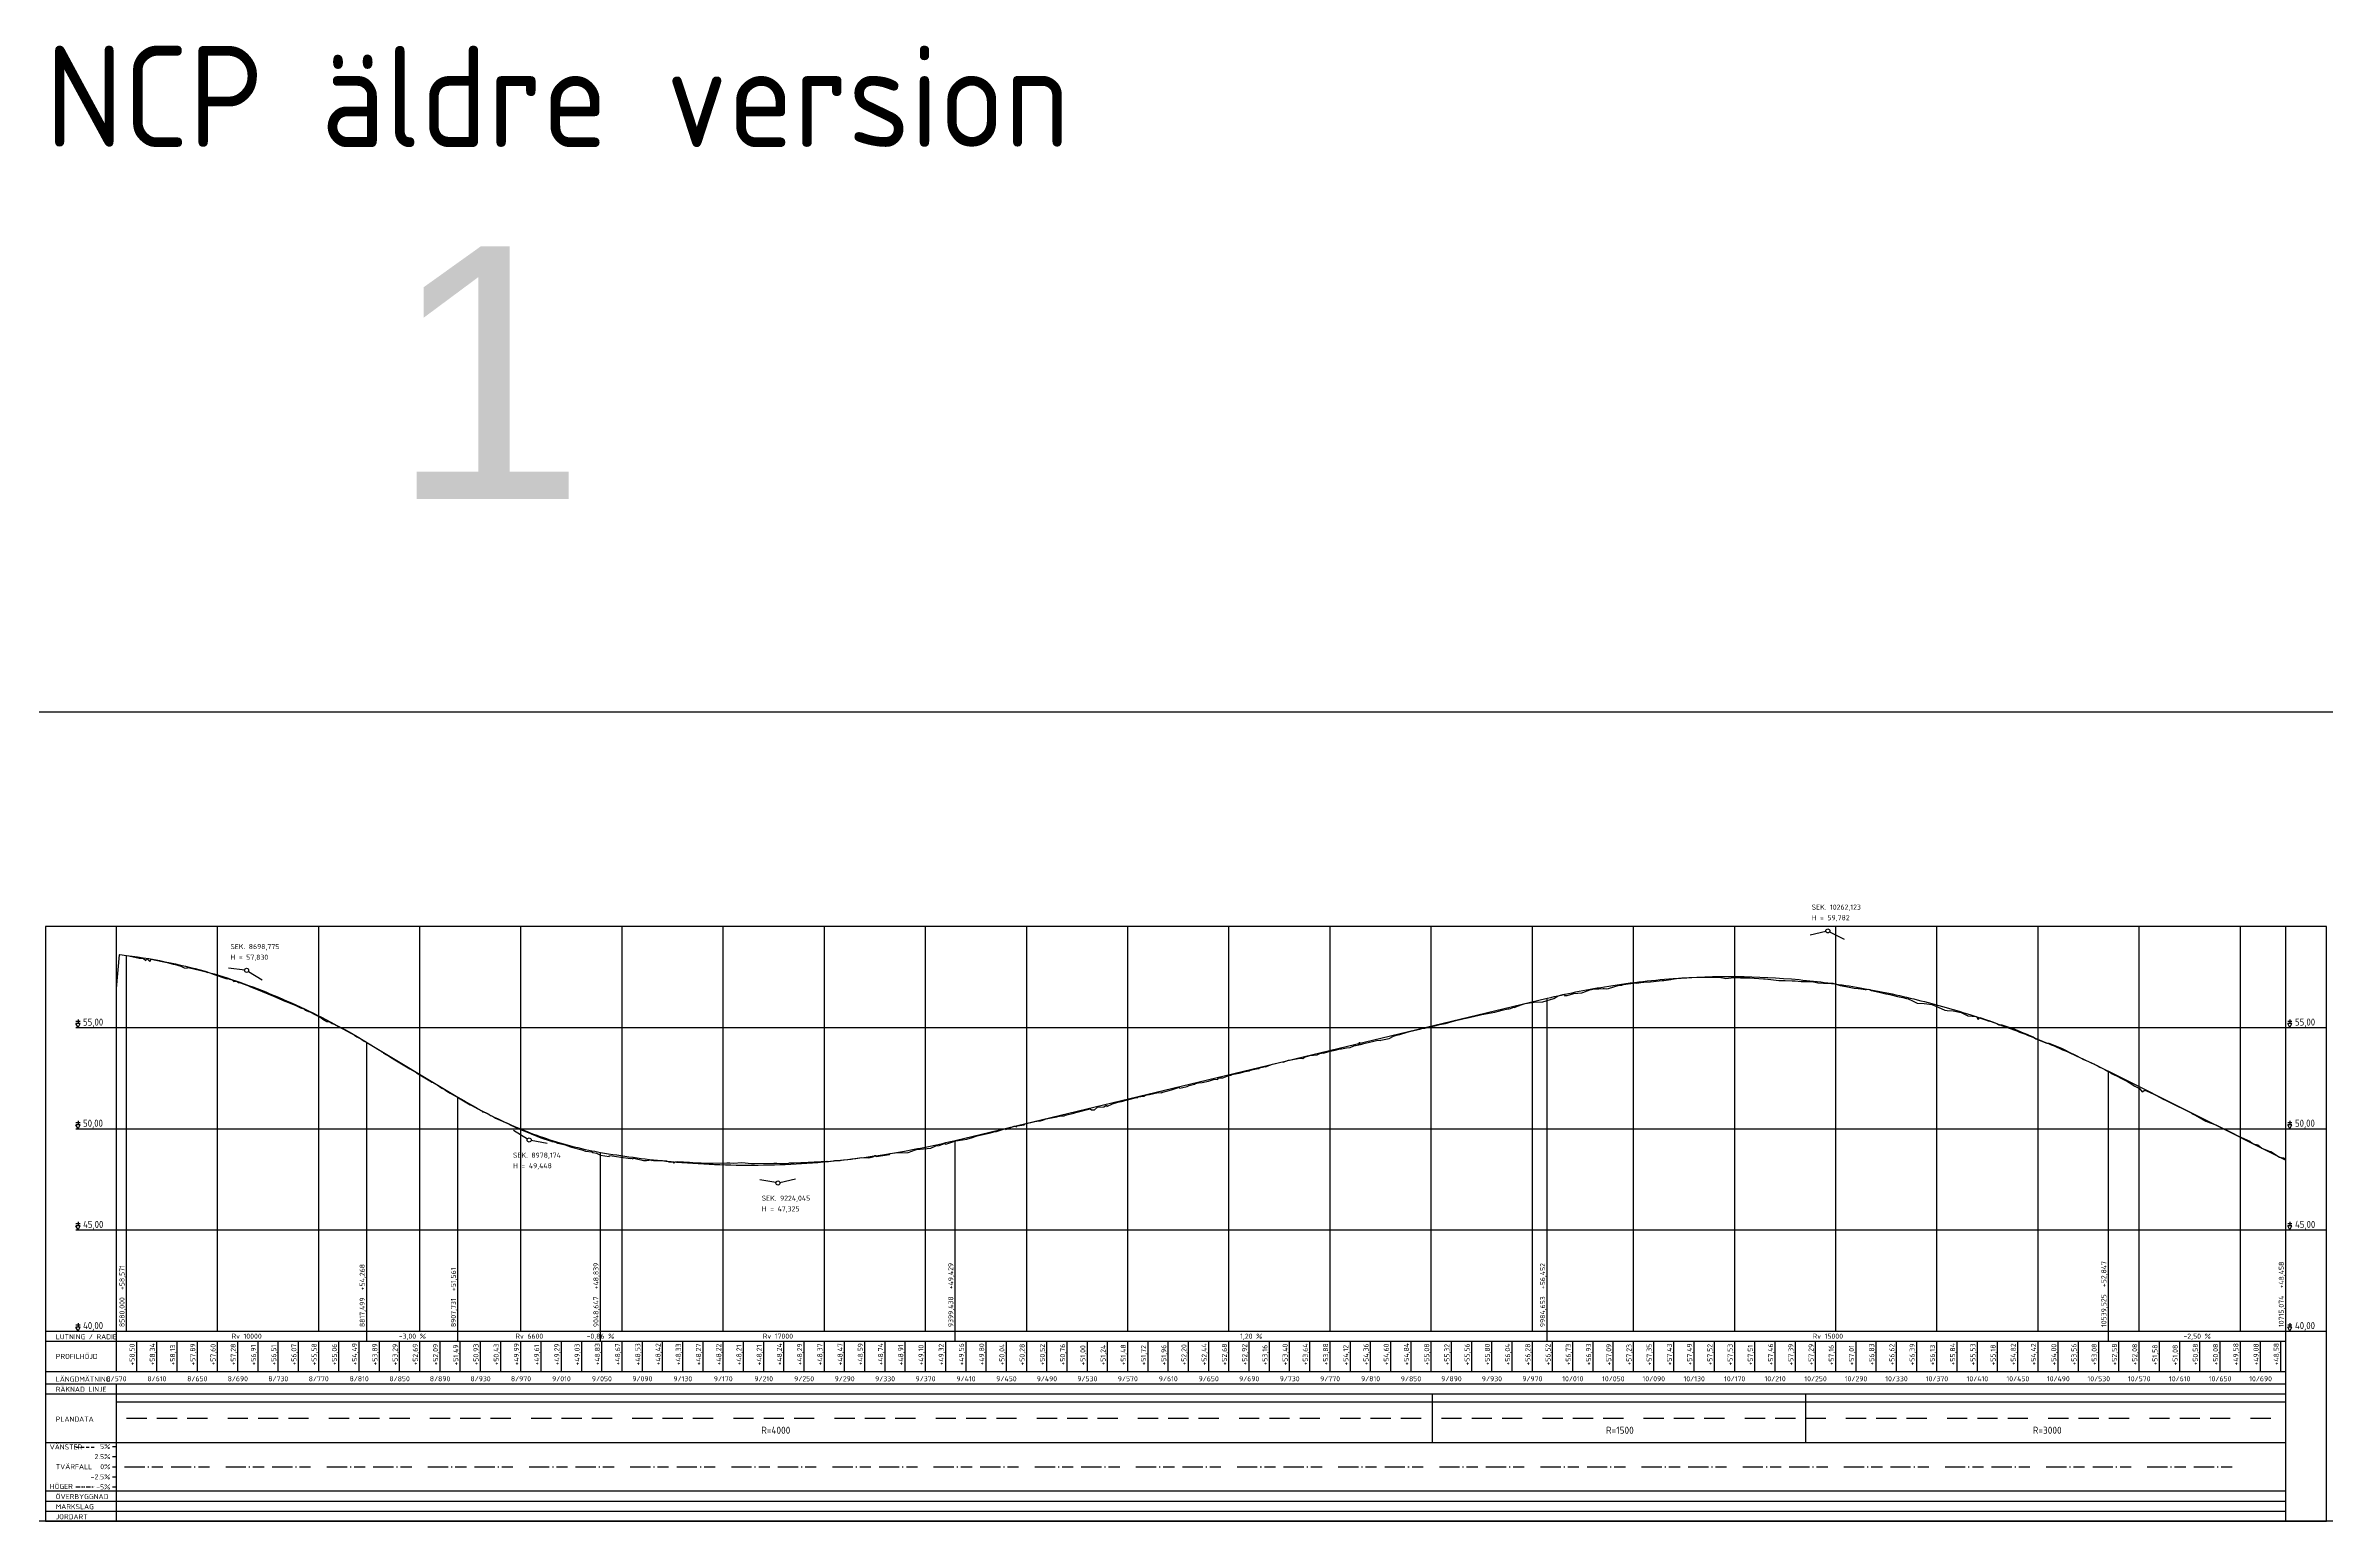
# Model space of a CAD drawing. Header units: metres. Extents: x 166122 to 177816, y 6220705 to 6231023.
# Drawn here: x 173297 to 175552, y 6229564 to 6231023 of the extents above; entities that cross this region are included whole.
import ezdxf
from ezdxf.enums import TextEntityAlignment as Align

# ---------------------------------------------------------------- set-up
doc = ezdxf.new("R2010")
doc.units = ezdxf.units.M
for name, pattern in [('CENTRUMLINJE', [27, 20, -3, 1, -3]), ('DIVIDE', [10, 4, -2, 0, -2, 0, -2]), ('STRECKAD_3', [5, 3, -2])]:
    doc.linetypes.add(name, pattern=pattern)
doc.layers.get('Defpoints').update_dxf_attribs({"color": 5})
for name, color, linetype in [('M-362B', 4, 'Continuous'), ('M-364', 6, 'Continuous'), ('M-368-T', 1, 'Continuous'), ('M-368A', 7, 'Continuous'), ('M-368B', 251, 'Continuous'), ('M-368C', 7, 'CENTRUMLINJE')]:
    doc.layers.add(name, color=color, linetype=linetype)
doc.styles.add('ISO-Anno-50', font='iso.shx', dxfattribs={"height": 5})
doc.styles.add('ISO35', font='ISO3098', dxfattribs={"height": 3.5})
doc.styles.add('P_ISO_25', font='iso.shx', dxfattribs={"height": 4})
doc.styles.add('P_ISO_35', font='ISO', dxfattribs={"height": 3.5})

msp = doc.modelspace()

# ---------------------------------------------------------------- linework, layer by layer
at = {"layer": 'Defpoints'}
msp.add_lwpolyline([(170892, 6230364.2), (177002, 6230364.2), (177002, 6229564.2), (170892, 6229564.2)], close=True, dxfattribs=at)
at = {"layer": 'M-362B', "flags": 128}
msp.add_lwpolyline([(173367.1, 6230090.6), (173367.1, 6230090.7), (173370.1, 6230124), (173370.3, 6230124.4), (173377.1, 6230123.6), (173379.2, 6230123.3), (173389.5, 6230120.9), (173391.4, 6230120.8), (173393.9, 6230120.4), (173396.1, 6230118.7), (173397.1, 6230120.5), (173400, 6230117.7), (173401.5, 6230119.7), (173412.4, 6230117.4), (173417.1, 6230116.4), (173423.3, 6230115), (173424.3, 6230114.9), (173430.8, 6230113), (173434.1, 6230111.3), (173436.9, 6230111), (173437.1, 6230111.7), (173439.2, 6230111.3), (173439.3, 6230111.2), (173450.7, 6230108.6), (173454.5, 6230107.5), (173455.7, 6230107.2), (173457.1, 6230106.7), (173457.6, 6230107), (173459.5, 6230106.3), (173463.7, 6230104.7), (173475.1, 6230100.9), (173477.1, 6230100.4), (173477.2, 6230100.7), (173479, 6230100.2), (173481.4, 6230099.5), (173483.2, 6230097.9), (173485.9, 6230098.2), (173487.9, 6230096.8), (173488.9, 6230096.9), (173497.1, 6230093.7), (173499.8, 6230092.6), (173511.2, 6230088), (173522.4, 6230083.3), (173533.6, 6230078.4), (173537.1, 6230077), (173544.4, 6230074.1), (173549, 6230071.6), (173552.5, 6230070.8), (173553.7, 6230069.4), (173557.1, 6230068.2), (173558.3, 6230067.7), (173569.5, 6230062), (173571.2, 6230060.6), (173575.2, 6230058.3), (173577.1, 6230058.3), (173577.7, 6230058), (173577.8, 6230057.9), (173578, 6230057.8), (173580.5, 6230056.4), (173582.4, 6230055.6), (173593.5, 6230050.1), (173597.1, 6230048.1), (173605, 6230043.5), (173616.9, 6230036.2), (173617.1, 6230036.1), (173627.2, 6230029.9), (173628.5, 6230029.2), (173629, 6230028.6), (173629.3, 6230028.5), (173629.6, 6230028.3), (173630, 6230028.1), (173630.7, 6230027.7), (173631.3, 6230027), (173637.1, 6230023.5), (173642.5, 6230020.2), (173653.8, 6230013.4), (173657.1, 6230011.4), (173662.4, 6230008.6), (173662.7, 6230008.3), (173663.1, 6230008.1), (173663.5, 6230007.9), (173663.9, 6230007.5), (173667.2, 6230005.5), (173677.1, 6229999.6), (173678.8, 6229998.3), (173680.1, 6229997.8), (173680.9, 6229997.3), (173684.1, 6229995.6), (173688.9, 6229992.5), (173691.2, 6229991.5), (173693.9, 6229989.4), (173697.1, 6229987.5), (173705.3, 6229982.7), (173716.8, 6229975.9), (173717.1, 6229975.8), (173728.7, 6229969.5), (173729, 6229968.8), (173732.1, 6229968.2), (173735.3, 6229966.7), (173737.1, 6229965.2), (173738.8, 6229964.6), (173741.8, 6229962.8), (173754, 6229957.3), (173757.1, 6229955.7), (173764.8, 6229952), (173775.9, 6229947.8), (173777.1, 6229947.3), (173786.7, 6229943.4), (173796.1, 6229940.3), (173797.1, 6229940), (173797.5, 6229939.7), (173799.8, 6229939.4), (173801.3, 6229938.9), (173803.3, 6229938.1), (173805.2, 6229937.8), (173810.7, 6229936.2), (173815.9, 6229934.2), (173817.1, 6229933.9), (173827.4, 6229931.5), (173831, 6229930.2), (173837.1, 6229929.3), (173838.2, 6229928.8), (173841.9, 6229928.2), (173845.8, 6229926.1), (173854.3, 6229924.7), (173854.6, 6229925.9), (173857.1, 6229925.6), (173865.7, 6229924.3), (173875.3, 6229922.8), (173877.1, 6229923.2), (173877.4, 6229922.5), (173878.6, 6229923), (173888.3, 6229920.9), (173891.3, 6229920.8), (173895.7, 6229921.4), (173896.9, 6229920.9), (173897.1, 6229921.3), (173898.1, 6229920.7), (173907.1, 6229920.7), (173908.7, 6229920.5), (173911.1, 6229920.5), (173913.4, 6229919.4), (173917.1, 6229919.5), (173918.2, 6229918.3), (173919.5, 6229919.5), (173922.2, 6229919.8), (173933.6, 6229919.1), (173937.1, 6229919), (173943.2, 6229918.7), (173945.4, 6229918.7), (173950.3, 6229918.2), (173957.1, 6229918.2), (173970.5, 6229918.6), (173970.7, 6229918.6), (173971, 6229918.6), (173973.7, 6229918.4), (173977.1, 6229918.3), (173985.6, 6229918.8), (173995.1, 6229917.8), (173995.9, 6229917.9), (173997.1, 6229917.8), (173997.9, 6229917.8), (174017.1, 6229918.2), (174020, 6229918.3), (174030.1, 6229917.8), (174032, 6229918.1), (174032.6, 6229918.5), (174037.1, 6229918.7), (174043.7, 6229918.8), (174044.7, 6229918.9), (174057.1, 6229919.4), (174058.3, 6229919.4), (174069.5, 6229920.1), (174070, 6229919.8), (174075.8, 6229920.5), (174077.1, 6229920.7), (174079.2, 6229920.7), (174082.7, 6229921), (174083.2, 6229921.2), (174093.6, 6229922.3), (174097.1, 6229922.9), (174104, 6229923.9), (174111, 6229923.6), (174115, 6229924.4), (174117.1, 6229925.7), (174118.1, 6229925.8), (174118.2, 6229924.9), (174131.6, 6229926.8), (174131.9, 6229927.7), (174137.1, 6229928.4), (174149.8, 6229928.6), (174157.1, 6229931.4), (174158.3, 6229931.6), (174172.3, 6229933.2), (174177.1, 6229935.5), (174180.5, 6229935.6), (174185.8, 6229937.7), (174187, 6229937.1), (174197.1, 6229940.3), (174198.4, 6229940.5), (174198.6, 6229940.6), (174199.2, 6229940.7), (174207.9, 6229941.9), (174213.6, 6229943.6), (174217.1, 6229944.9), (174218.2, 6229945.1), (174225.3, 6229946.9), (174230.1, 6229947.9), (174236, 6229949.6), (174237.1, 6229949.4), (174246, 6229952.5), (174246.2, 6229951.5), (174254.6, 6229954.8), (174255.3, 6229954.9), (174257.1, 6229954.1), (174257.7, 6229955.1), (174264.6, 6229956), (174265.5, 6229957.2), (174275.3, 6229959.3), (174277.1, 6229959.6), (174280.6, 6229960.1), (174282.9, 6229960.7), (174286.5, 6229961.9), (174293.3, 6229963.5), (174297.1, 6229964.1), (174297.7, 6229964.3), (174301.7, 6229965), (174304.1, 6229965.1), (174305.6, 6229965.7), (174313.8, 6229967.8), (174314.2, 6229967.9), (174314.3, 6229967.9), (174314.7, 6229968), (174317.1, 6229968.7), (174329.9, 6229971.9), (174331.3, 6229970.9), (174334.3, 6229970.8), (174337.1, 6229973.6), (174343.5, 6229974), (174346, 6229975.7), (174346.2, 6229974.3), (174351.8, 6229976.9), (174357.1, 6229978.4), (174362.5, 6229979.6), (174362.8, 6229979.8), (174366.9, 6229980.8), (174375.7, 6229983.2), (174377.1, 6229983.1), (174377.4, 6229983.7), (174382.8, 6229984.5), (174384.7, 6229985.5), (174387.7, 6229986.1), (174388.6, 6229986), (174397.1, 6229988), (174400.5, 6229987.7), (174400.9, 6229988), (174401.4, 6229989), (174401.7, 6229988.3), (174410.2, 6229990.6), (174417.1, 6229993.1), (174417.5, 6229993.2), (174418.6, 6229992.4), (174425.8, 6229994.1), (174427.9, 6229995), (174432.9, 6229996.3), (174434.1, 6229997), (174437.1, 6229997.7), (174440.7, 6229997.9), (174446.8, 6229999.4), (174452.9, 6230001.4), (174455.8, 6230000.8), (174457.1, 6230002.4), (174461.1, 6230002.7), (174468, 6230005.2), (174468.9, 6230005.1), (174469.1, 6230005.3), (174469.8, 6230005.7), (174477.1, 6230007.1), (174483.2, 6230008.8), (174487, 6230009.4), (174487.9, 6230010), (174494.4, 6230011.6), (174497.1, 6230011.9), (174497.4, 6230012.5), (174501.5, 6230013.4), (174502.7, 6230013.9), (174503.1, 6230013.4), (174510.2, 6230016.1), (174517.1, 6230017.7), (174519.9, 6230018.4), (174520.1, 6230018.4), (174520.1, 6230018.4), (174520.6, 6230018.5), (174520.8, 6230018.1), (174526, 6230019.9), (174527, 6230020.1), (174537.1, 6230021.9), (174540, 6230021.6), (174541.8, 6230023), (174547, 6230024.5), (174554.2, 6230025.3), (174557.1, 6230026.5), (174560.2, 6230027.2), (174560.7, 6230026.8), (174566, 6230028.6), (174572.1, 6230029.9), (174577.1, 6230031.1), (174577.9, 6230031.3), (174578.2, 6230031.3), (174583.4, 6230032.2), (174586.8, 6230032.6), (174590.6, 6230034.2), (174591.4, 6230034.4), (174592.1, 6230034.5), (174595.5, 6230035.1), (174596, 6230037.7), (174596.1, 6230035.3), (174597.1, 6230035.6), (174598.6, 6230035.9), (174600.5, 6230036.5), (174606.2, 6230037.8), (174608.9, 6230038.5), (174614.4, 6230039.7), (174616.6, 6230039.6), (174617.1, 6230039.7), (174625.6, 6230041.5), (174629.8, 6230043.7), (174632.6, 6230044.7), (174636.1, 6230045.5), (174637.1, 6230045.8), (174641.3, 6230047.1), (174645.7, 6230048.5), (174657.1, 6230051.1), (174657.6, 6230051.2), (174659.5, 6230051.6), (174660.8, 6230051.8), (174672, 6230054.3), (174676.5, 6230055.6), (174677.1, 6230055.7), (174681.3, 6230056.3), (174687.8, 6230058.2), (174691.3, 6230059.2), (174697.1, 6230060.5), (174699.8, 6230061.1), (174701.5, 6230061.6), (174710.1, 6230063.6), (174714.6, 6230064.5), (174717.1, 6230065), (174719.1, 6230065.4), (174724.2, 6230066.4), (174730.1, 6230067.6), (174737.1, 6230069.4), (174737.2, 6230069.4), (174742.7, 6230070.6), (174744.1, 6230070.6), (174745.3, 6230071.2), (174748.7, 6230072.3), (174749.1, 6230072), (174756, 6230074.7), (174757.1, 6230075.1), (174759.9, 6230076.1), (174769, 6230077.4), (174777.1, 6230077.6), (174777.5, 6230077.6), (174788.2, 6230081.1), (174792.6, 6230083.6), (174797.1, 6230084.9), (174797.4, 6230085), (174798.1, 6230084.8), (174798.4, 6230084.7), (174799.4, 6230083.4), (174799.5, 6230083.9), (174799.9, 6230084), (174801.4, 6230084.1), (174808.2, 6230085.9), (174815.9, 6230086.6), (174817.1, 6230087), (174823.9, 6230089.5), (174828.5, 6230090.4), (174832.8, 6230090.6), (174837.1, 6230090.8), (174838.2, 6230090.8), (174840.8, 6230090.6), (174842.2, 6230090.9), (174852.9, 6230094), (174855.5, 6230094.3), (174856.9, 6230094.8), (174857.1, 6230094.8), (174866.8, 6230096), (174869.3, 6230096.3), (174870.4, 6230096), (174876.3, 6230097.1), (174877.1, 6230097.1), (174877.2, 6230097.1), (174884, 6230097.5), (174892.3, 6230098.5), (174895.3, 6230098.9), (174897, 6230098.7), (174897.1, 6230098.8), (174904, 6230099.9), (174905.3, 6230100), (174911.4, 6230101), (174915, 6230101.4), (174917.1, 6230101.4), (174919.8, 6230101.5), (174924.7, 6230101.8), (174932, 6230102), (174937.1, 6230102.1), (174942.9, 6230102.2), (174953.3, 6230101.6), (174957.1, 6230101), (174958.2, 6230100.9), (174966.4, 6230101.6), (174972.8, 6230101.4), (174977.1, 6230101.4), (174982.4, 6230101.3), (174986.5, 6230101.2), (174995.6, 6230100.5), (174997.1, 6230100.3), (175005.6, 6230099.3), (175010.7, 6230098.9), (175017.1, 6230098.7), (175023.8, 6230098.5), (175027, 6230098.4), (175033, 6230097.9), (175037.1, 6230097.9), (175039.9, 6230097.8), (175043.7, 6230097.8), (175049.4, 6230096.6), (175054.8, 6230096), (175057.1, 6230096), (175063.4, 6230096), (175064.2, 6230096), (175071.4, 6230093.8), (175077.1, 6230092.7), (175077.3, 6230092.7), (175078.8, 6230092.4), (175085.2, 6230091.3), (175089.2, 6230090.8), (175092, 6230090.4), (175096.2, 6230089.9), (175097.1, 6230090), (175099.2, 6230090.2), (175100.6, 6230090), (175102.4, 6230088.8), (175107.1, 6230087.8), (175112.7, 6230086.7), (175116.5, 6230085.7), (175117.1, 6230085.6), (175120.5, 6230084.9), (175128, 6230083.1), (175129.9, 6230082.7), (175133.4, 6230081.9), (175137.1, 6230081.1), (175138.6, 6230080.7), (175142.3, 6230079.1), (175147.6, 6230076.3), (175154.5, 6230075.9), (175157.1, 6230075.6), (175162.2, 6230074.9), (175168.3, 6230072.4), (175174.9, 6230069.3), (175177.1, 6230069.1), (175183.1, 6230068.7), (175191, 6230067), (175197.1, 6230064.2), (175197.1, 6230064.2), (175197.3, 6230064.1), (175197.7, 6230064), (175206.3, 6230063.3), (175208, 6230060.3), (175209.5, 6230062.1), (175217.1, 6230059.6), (175218.4, 6230059.2), (175224.7, 6230057), (175228.4, 6230054.9), (175231.2, 6230054.9), (175237.1, 6230053), (175241.8, 6230051.5), (175252.2, 6230047.1), (175257.1, 6230045.3), (175257.2, 6230045.2), (175262.1, 6230043), (175265, 6230041.1), (175275.6, 6230036.9), (175277.1, 6230036.8), (175277.8, 6230036.7), (175290.2, 6230031.8), (175294.3, 6230029.9), (175297.1, 6230028.4), (175299.1, 6230027.3), (175302.1, 6230026.1), (175305.3, 6230024.4), (175312.1, 6230020.7), (175317.1, 6230018.6), (175320.5, 6230017.1), (175322.1, 6230016.3), (175324.4, 6230015.2), (175333, 6230010.7), (175337.1, 6230008.4), (175339.4, 6230007.1), (175340.3, 6230006.6), (175341.7, 6230006), (175345.4, 6230004.3), (175349.5, 6230002), (175355.4, 6229999.1), (175357.1, 6229998), (175362.8, 6229994.2), (175367.5, 6229991.9), (175370.1, 6229988.7), (175372.5, 6229990.4), (175377.1, 6229988.4), (175383, 6229985.9), (175383.3, 6229985.7), (175383.6, 6229985.5), (175390.7, 6229981.4), (175393.7, 6229980), (175397.1, 6229978.4), (175397.7, 6229978.1), (175417.1, 6229968.5), (175419.6, 6229967.3), (175420.5, 6229966.8), (175421.6, 6229966), (175422.6, 6229965.7), (175433.1, 6229959.7), (175437.1, 6229958.2), (175443, 6229956), (175444, 6229955.6), (175457.1, 6229949.2), (175460.2, 6229947.6), (175463.4, 6229945.9), (175465.3, 6229944.9), (175476.4, 6229939.8), (175477.1, 6229939.4), (175480.2, 6229937.4), (175484.3, 6229936.2), (175488.2, 6229933), (175490.1, 6229932.4), (175496.7, 6229929.9), (175497.1, 6229929.7), (175505.8, 6229924.3), (175509.8, 6229923.5), (175512.1, 6229922.3)], dxfattribs=at)
at = {"layer": 'M-364', "flags": 128}
msp.add_lwpolyline([(173377.1, 6230123.6, -0.021212), (173420.7, 6230116.2, -0.018245), (173459.5, 6230106.5, -0.015363), (173493.4, 6230095.5, -0.01472), (173527.3, 6230082.2, -0.014021), (173561.3, 6230066.7, -0.013289), (173595.2, 6230048.8, -0.007259), (173614.6, 6230037.5), (173704.8, 6229983.4, 0.013227), (173727.8, 6229970.4, 0.015815), (173753.7, 6229957.7, 0.016769), (173779.6, 6229947, 0.017648), (173805.5, 6229938.4, 0.020499), (173834.2, 6229931.1, 0.008412), (173845.7, 6229928.9), (173845.7, 6229928.9, 0.018613), (173910.2, 6229920.3, 0.025213), (173996.1, 6229916.3, 0.025192), (174082, 6229921, 0.018571), (174146.4, 6229930.2, 0.014116), (174196.5, 6229940.7), (174781.7, 6230081.2, -0.018135), (174838.3, 6230092.6, -0.022332), (174906.3, 6230100.7, -0.041518), (175030.9, 6230099.6, -0.018561), (175087.5, 6230092.2, -0.018112), (175144.1, 6230080.6, -0.017498), (175200.7, 6230064.7, -0.013466), (175246, 6230048.9, -0.01294), (175291.3, 6230030.4, -0.01238), (175336.6, 6230009.1), (175512.1, 6229921.3)], format="xyb", dxfattribs=at)
at = {"layer": 'M-368-T'}
for p, q in [((173331.1, 6230058.2), (173327.1, 6230058.2)), ((173329.1, 6230052.2), (173327.1, 6230056.2)), ((173331.1, 6230056.2), (173327.1, 6230056.2)), ((173329.1, 6230060.2), (173329.1, 6230056.2)), ((173329.1, 6230052.2), (173331.1, 6230056.2)), ((175518.1, 6230058.2), (175514.1, 6230058.2)), ((175516.1, 6230052.2), (175514.1, 6230056.2)), ((175518.1, 6230056.2), (175514.1, 6230056.2)), ((175516.1, 6230060.2), (175516.1, 6230056.2)), ((175516.1, 6230052.2), (175518.1, 6230056.2)), ((173331.1, 6229958.2), (173327.1, 6229958.2)), ((173329.1, 6229960.2), (173329.1, 6229956.2)), ((175518.1, 6229958.2), (175514.1, 6229958.2)), ((175516.1, 6229960.2), (175516.1, 6229956.2)), ((173329.1, 6229952.2), (173327.1, 6229956.2)), ((173331.1, 6229956.2), (173327.1, 6229956.2)), ((173329.1, 6229952.2), (173331.1, 6229956.2)), ((175516.1, 6229952.2), (175514.1, 6229956.2)), ((175518.1, 6229956.2), (175514.1, 6229956.2)), ((175516.1, 6229952.2), (175518.1, 6229956.2)), ((173331.1, 6229858.2), (173327.1, 6229858.2)), ((173329.1, 6229852.2), (173327.1, 6229856.2)), ((173331.1, 6229856.2), (173327.1, 6229856.2)), ((173329.1, 6229860.2), (173329.1, 6229856.2)), ((173329.1, 6229852.2), (173331.1, 6229856.2)), ((175518.1, 6229858.2), (175514.1, 6229858.2)), ((175516.1, 6229852.2), (175514.1, 6229856.2)), ((175518.1, 6229856.2), (175514.1, 6229856.2)), ((175516.1, 6229860.2), (175516.1, 6229856.2)), ((175516.1, 6229852.2), (175518.1, 6229856.2)), ((173331.1, 6229758.2), (173327.1, 6229758.2)), ((173329.1, 6229752.2), (173327.1, 6229756.2)), ((173331.1, 6229756.2), (173327.1, 6229756.2)), ((173329.1, 6229760.2), (173329.1, 6229756.2)), ((173329.1, 6229752.2), (173331.1, 6229756.2)), ((175518.1, 6229758.2), (175514.1, 6229758.2)), ((175516.1, 6229752.2), (175514.1, 6229756.2)), ((175518.1, 6229756.2), (175514.1, 6229756.2)), ((175516.1, 6229760.2), (175516.1, 6229756.2)), ((175516.1, 6229752.2), (175518.1, 6229756.2))]:
    msp.add_line(p, q, dxfattribs=at)
at = {"layer": 'M-368-T', "linetype": 'Continuous'}
for p, q in [((173614.6, 6229742.2), (173614.6, 6229752.2)), ((173704.8, 6229742.2), (173704.8, 6229752.2)), ((173845.7, 6229742.2), (173845.7, 6229752.2)), ((173845.7, 6229742.2), (173845.7, 6229752.2)), ((174196.5, 6229742.2), (174196.5, 6229752.2)), ((174781.7, 6229742.2), (174781.7, 6229752.2)), ((175336.6, 6229742.2), (175336.6, 6229752.2)), ((175512.1, 6229742.2), (175512.1, 6229752.2))]:
    msp.add_line(p, q, dxfattribs=at)
at = {"layer": 'M-368A'}
msp.add_lwpolyline([(173297.1, 6229564.2), (175552.1, 6229564.2), (175552.1, 6230152.2), (173297.1, 6230152.2), (173297.1, 6229564.2)], dxfattribs=at)
at = {"layer": 'M-368B'}
for p, q in [((173367.1, 6229752.2), (173367.1, 6230152.2)), ((173467.1, 6229752.2), (173467.1, 6230152.2)), ((173567.1, 6229752.2), (173567.1, 6230152.2)), ((173667.1, 6229752.2), (173667.1, 6230152.2)), ((173767.1, 6229752.2), (173767.1, 6230152.2)), ((173867.1, 6229752.2), (173867.1, 6230152.2)), ((173967.1, 6229752.2), (173967.1, 6230152.2)), ((174067.1, 6229752.2), (174067.1, 6230152.2)), ((174167.1, 6229752.2), (174167.1, 6230152.2)), ((174267.1, 6229752.2), (174267.1, 6230152.2)), ((174367.1, 6229752.2), (174367.1, 6230152.2)), ((174467.1, 6229752.2), (174467.1, 6230152.2)), ((174567.1, 6229752.2), (174567.1, 6230152.2)), ((174667.1, 6229752.2), (174667.1, 6230152.2)), ((174767.1, 6229752.2), (174767.1, 6230152.2)), ((174867.1, 6229752.2), (174867.1, 6230152.2)), ((174967.1, 6229752.2), (174967.1, 6230152.2)), ((175057.3, 6230147.3), (175041.7, 6230143.6)), ((175061, 6230146.9), (175075.3, 6230139.7)), ((175067.1, 6229752.2), (175067.1, 6230152.2)), ((175167.1, 6229752.2), (175167.1, 6230152.2)), ((175267.1, 6229752.2), (175267.1, 6230152.2)), ((175367.1, 6229752.2), (175367.1, 6230152.2)), ((175467.1, 6229752.2), (175467.1, 6230152.2)), ((175512.1, 6229564.2), (175512.1, 6230152.2)), ((173377.1, 6229752.2), (173377.1, 6230123.6)), ((173493.9, 6230109), (173478, 6230111)), ((173497.6, 6230107.7), (173511.3, 6230099.5)), ((174781.7, 6229752.2), (174781.7, 6230081.2)), ((173327.1, 6230052.2), (175552.1, 6230052.2)), ((173614.6, 6229752.2), (173614.6, 6230037.5)), ((175336.6, 6229752.2), (175336.6, 6230009.1)), ((173704.8, 6229752.2), (173704.8, 6229983.4)), ((173327.1, 6229952.2), (175552.1, 6229952.2)), ((173773.5, 6229942.1), (173759.8, 6229950.4)), ((173777.2, 6229940.8), (173793, 6229938.1)), ((174196.5, 6229752.2), (174196.5, 6229940.7)), ((173845.7, 6229752.2), (173845.7, 6229928.9)), ((173845.7, 6229752.2), (173845.7, 6229928.9)), ((175512.1, 6229752.2), (175512.1, 6229921.3)), ((174019.1, 6229899), (174003.4, 6229901.7)), ((174023.1, 6229899.1), (174038.6, 6229902.8)), ((173327.1, 6229852.2), (175552.1, 6229852.2)), ((173297.1, 6229752.2), (175552.1, 6229752.2)), ((173297.1, 6229742.2), (175512.1, 6229742.2)), ((173367.1, 6229712.2), (173367.1, 6229752.2)), ((173387.1, 6229712.2), (173387.1, 6229742.2)), ((173407.1, 6229712.2), (173407.1, 6229742.2)), ((173427.1, 6229712.2), (173427.1, 6229742.2)), ((173447.1, 6229712.2), (173447.1, 6229742.2)), ((173467.1, 6229712.2), (173467.1, 6229742.2)), ((173487.1, 6229712.2), (173487.1, 6229742.2)), ((173507.1, 6229712.2), (173507.1, 6229742.2)), ((173527.1, 6229712.2), (173527.1, 6229742.2)), ((173547.1, 6229712.2), (173547.1, 6229742.2)), ((173567.1, 6229712.2), (173567.1, 6229742.2)), ((173587.1, 6229712.2), (173587.1, 6229742.2)), ((173607.1, 6229712.2), (173607.1, 6229742.2)), ((173627.1, 6229712.2), (173627.1, 6229742.2)), ((173647.1, 6229712.2), (173647.1, 6229742.2)), ((173667.1, 6229712.2), (173667.1, 6229742.2)), ((173687.1, 6229712.2), (173687.1, 6229742.2)), ((173707.1, 6229712.2), (173707.1, 6229742.2)), ((173727.1, 6229712.2), (173727.1, 6229742.2)), ((173747.1, 6229712.2), (173747.1, 6229742.2)), ((173767.1, 6229712.2), (173767.1, 6229742.2)), ((173787.1, 6229712.2), (173787.1, 6229742.2)), ((173807.1, 6229712.2), (173807.1, 6229742.2)), ((173827.1, 6229712.2), (173827.1, 6229742.2)), ((173847.1, 6229712.2), (173847.1, 6229742.2)), ((173867.1, 6229712.2), (173867.1, 6229742.2)), ((173887.1, 6229712.2), (173887.1, 6229742.2)), ((173907.1, 6229712.2), (173907.1, 6229742.2)), ((173927.1, 6229712.2), (173927.1, 6229742.2)), ((173947.1, 6229712.2), (173947.1, 6229742.2)), ((173967.1, 6229712.2), (173967.1, 6229742.2)), ((173987.1, 6229712.2), (173987.1, 6229742.2)), ((174007.1, 6229712.2), (174007.1, 6229742.2)), ((174027.1, 6229712.2), (174027.1, 6229742.2)), ((174047.1, 6229712.2), (174047.1, 6229742.2)), ((174067.1, 6229712.2), (174067.1, 6229742.2)), ((174087.1, 6229712.2), (174087.1, 6229742.2)), ((174107.1, 6229712.2), (174107.1, 6229742.2)), ((174127.1, 6229712.2), (174127.1, 6229742.2)), ((174147.1, 6229712.2), (174147.1, 6229742.2)), ((174167.1, 6229712.2), (174167.1, 6229742.2)), ((174187.1, 6229712.2), (174187.1, 6229742.2)), ((174207.1, 6229712.2), (174207.1, 6229742.2)), ((174227.1, 6229712.2), (174227.1, 6229742.2)), ((174247.1, 6229712.2), (174247.1, 6229742.2)), ((174267.1, 6229712.2), (174267.1, 6229742.2)), ((174287.1, 6229712.2), (174287.1, 6229742.2)), ((174307.1, 6229712.2), (174307.1, 6229742.2)), ((174327.1, 6229712.2), (174327.1, 6229742.2)), ((174347.1, 6229712.2), (174347.1, 6229742.2)), ((174367.1, 6229712.2), (174367.1, 6229742.2)), ((174387.1, 6229712.2), (174387.1, 6229742.2)), ((174407.1, 6229712.2), (174407.1, 6229742.2)), ((174427.1, 6229712.2), (174427.1, 6229742.2)), ((174447.1, 6229712.2), (174447.1, 6229742.2)), ((174467.1, 6229712.2), (174467.1, 6229742.2)), ((174487.1, 6229712.2), (174487.1, 6229742.2)), ((174507.1, 6229712.2), (174507.1, 6229742.2)), ((174527.1, 6229712.2), (174527.1, 6229742.2)), ((174547.1, 6229712.2), (174547.1, 6229742.2)), ((174567.1, 6229712.2), (174567.1, 6229742.2)), ((174587.1, 6229712.2), (174587.1, 6229742.2)), ((174607.1, 6229712.2), (174607.1, 6229742.2)), ((174627.1, 6229712.2), (174627.1, 6229742.2)), ((174647.1, 6229712.2), (174647.1, 6229742.2)), ((174667.1, 6229712.2), (174667.1, 6229742.2)), ((174687.1, 6229712.2), (174687.1, 6229742.2)), ((174707.1, 6229712.2), (174707.1, 6229742.2)), ((174727.1, 6229712.2), (174727.1, 6229742.2)), ((174747.1, 6229712.2), (174747.1, 6229742.2)), ((174767.1, 6229712.2), (174767.1, 6229742.2)), ((174787.1, 6229712.2), (174787.1, 6229742.2)), ((174807.1, 6229712.2), (174807.1, 6229742.2)), ((174827.1, 6229712.2), (174827.1, 6229742.2)), ((174847.1, 6229712.2), (174847.1, 6229742.2)), ((174867.1, 6229712.2), (174867.1, 6229742.2)), ((174887.1, 6229712.2), (174887.1, 6229742.2)), ((174907.1, 6229712.2), (174907.1, 6229742.2)), ((174927.1, 6229712.2), (174927.1, 6229742.2)), ((174947.1, 6229712.2), (174947.1, 6229742.2)), ((174967.1, 6229712.2), (174967.1, 6229742.2)), ((174987.1, 6229712.2), (174987.1, 6229742.2)), ((175007.1, 6229712.2), (175007.1, 6229742.2)), ((175027.1, 6229712.2), (175027.1, 6229742.2)), ((175047.1, 6229712.2), (175047.1, 6229742.2)), ((175067.1, 6229712.2), (175067.1, 6229742.2)), ((175087.1, 6229712.2), (175087.1, 6229742.2)), ((175107.1, 6229712.2), (175107.1, 6229742.2)), ((175127.1, 6229712.2), (175127.1, 6229742.2)), ((175147.1, 6229712.2), (175147.1, 6229742.2)), ((175167.1, 6229712.2), (175167.1, 6229742.2)), ((175187.1, 6229712.2), (175187.1, 6229742.2)), ((175207.1, 6229712.2), (175207.1, 6229742.2)), ((175227.1, 6229712.2), (175227.1, 6229742.2)), ((175247.1, 6229712.2), (175247.1, 6229742.2)), ((175267.1, 6229712.2), (175267.1, 6229742.2)), ((175287.1, 6229712.2), (175287.1, 6229742.2)), ((175307.1, 6229712.2), (175307.1, 6229742.2)), ((175327.1, 6229712.2), (175327.1, 6229742.2)), ((175347.1, 6229712.2), (175347.1, 6229742.2)), ((175367.1, 6229712.2), (175367.1, 6229742.2)), ((175387.1, 6229712.2), (175387.1, 6229742.2)), ((175407.1, 6229712.2), (175407.1, 6229742.2)), ((175427.1, 6229712.2), (175427.1, 6229742.2)), ((175447.1, 6229712.2), (175447.1, 6229742.2)), ((175467.1, 6229712.2), (175467.1, 6229742.2)), ((175487.1, 6229712.2), (175487.1, 6229742.2)), ((175507.1, 6229712.2), (175507.1, 6229742.2)), ((173297.1, 6229712.2), (175512.1, 6229712.2)), ((173297.1, 6229700.2), (175512.1, 6229700.2)), ((173297.1, 6229690.2), (175512.1, 6229690.2)), ((173367.1, 6229564.2), (173367.1, 6229700.2)), ((174668.2, 6229642.2), (174668.2, 6229690.2)), ((175037.6, 6229642.2), (175037.6, 6229690.2)), ((173297.1, 6229642.2), (175512.1, 6229642.2)), ((173363.1, 6229638.2), (173367.1, 6229638.2)), ((173363.1, 6229628.2), (173367.1, 6229628.2)), ((173363.1, 6229618.2), (173367.1, 6229618.2)), ((173363.1, 6229608.2), (173367.1, 6229608.2)), ((173363.1, 6229598.2), (173367.1, 6229598.2)), ((173297.1, 6229594.2), (175512.1, 6229594.2)), ((173297.1, 6229584.2), (175512.1, 6229584.2)), ((173297.1, 6229574.2), (175512.1, 6229574.2))]:
    msp.add_line(p, q, dxfattribs=at)
at = {"layer": 'M-368B', "linetype": 'STRECKAD_3'}
msp.add_line((173327.1, 6229637.6), (173347.1, 6229637.6), dxfattribs=at)
at = {"layer": 'M-368B', "linetype": 'DIVIDE'}
msp.add_line((173327.1, 6229598.4), (173347.1, 6229598.4), dxfattribs=at)
at = {"layer": 'M-368B'}
msp.add_lwpolyline([(173367.1, 6229682.2), (174668.2, 6229682.2), (175037.6, 6229682.2), (175512.1, 6229682.2)], dxfattribs=at)
for centre in [(175059.2, 6230147.8), (173495.8, 6230108.8), (173775.2, 6229941.1), (174021.1, 6229898.6)]:
    msp.add_circle(centre, 2, dxfattribs=at)
at = {"layer": 'M-368C'}
for p, q in [((173377.1, 6229666.2), (173397.1, 6229666.2)), ((173407.1, 6229666.2), (173427.1, 6229666.2)), ((173437.1, 6229666.2), (173457.1, 6229666.2)), ((173477.1, 6229666.2), (173497.1, 6229666.2)), ((173507.1, 6229666.2), (173527.1, 6229666.2)), ((173537.1, 6229666.2), (173557.1, 6229666.2)), ((173577.1, 6229666.2), (173597.1, 6229666.2)), ((173607.1, 6229666.2), (173627.1, 6229666.2)), ((173637.1, 6229666.2), (173657.1, 6229666.2)), ((173677.1, 6229666.2), (173697.1, 6229666.2)), ((173707.1, 6229666.2), (173727.1, 6229666.2)), ((173737.1, 6229666.2), (173757.1, 6229666.2)), ((173777.1, 6229666.2), (173797.1, 6229666.2)), ((173807.1, 6229666.2), (173827.1, 6229666.2)), ((173837.1, 6229666.2), (173857.1, 6229666.2)), ((173877.1, 6229666.2), (173897.1, 6229666.2)), ((173907.1, 6229666.2), (173927.1, 6229666.2)), ((173937.1, 6229666.2), (173957.1, 6229666.2)), ((173977.1, 6229666.2), (173997.1, 6229666.2)), ((174007.1, 6229666.2), (174027.1, 6229666.2)), ((174037.1, 6229666.2), (174057.1, 6229666.2)), ((174077.1, 6229666.2), (174097.1, 6229666.2)), ((174107.1, 6229666.2), (174127.1, 6229666.2)), ((174137.1, 6229666.2), (174157.1, 6229666.2)), ((174177.1, 6229666.2), (174197.1, 6229666.2)), ((174207.1, 6229666.2), (174227.1, 6229666.2)), ((174237.1, 6229666.2), (174257.1, 6229666.2)), ((174277.1, 6229666.2), (174297.1, 6229666.2)), ((174307.1, 6229666.2), (174327.1, 6229666.2)), ((174337.1, 6229666.2), (174357.1, 6229666.2)), ((174377.1, 6229666.2), (174397.1, 6229666.2)), ((174407.1, 6229666.2), (174427.1, 6229666.2)), ((174437.1, 6229666.2), (174457.1, 6229666.2)), ((174477.1, 6229666.2), (174497.1, 6229666.2)), ((174507.1, 6229666.2), (174527.1, 6229666.2)), ((174537.1, 6229666.2), (174557.1, 6229666.2)), ((174577.1, 6229666.2), (174597.1, 6229666.2)), ((174607.1, 6229666.2), (174627.1, 6229666.2)), ((174637.1, 6229666.2), (174657.1, 6229666.2)), ((174677.1, 6229666.2), (174697.1, 6229666.2)), ((174707.1, 6229666.2), (174727.1, 6229666.2)), ((174737.1, 6229666.2), (174757.1, 6229666.2)), ((174777.1, 6229666.2), (174797.1, 6229666.2)), ((174807.1, 6229666.2), (174827.1, 6229666.2)), ((174837.1, 6229666.2), (174857.1, 6229666.2)), ((174877.1, 6229666.2), (174897.1, 6229666.2)), ((174907.1, 6229666.2), (174927.1, 6229666.2)), ((174937.1, 6229666.2), (174957.1, 6229666.2)), ((174977.1, 6229666.2), (174997.1, 6229666.2)), ((175007.1, 6229666.2), (175027.1, 6229666.2)), ((175037.1, 6229666.2), (175057.1, 6229666.2)), ((175077.1, 6229666.2), (175097.1, 6229666.2)), ((175107.1, 6229666.2), (175127.1, 6229666.2)), ((175137.1, 6229666.2), (175157.1, 6229666.2)), ((175177.1, 6229666.2), (175197.1, 6229666.2)), ((175207.1, 6229666.2), (175227.1, 6229666.2)), ((175237.1, 6229666.2), (175257.1, 6229666.2)), ((175277.1, 6229666.2), (175297.1, 6229666.2)), ((175307.1, 6229666.2), (175327.1, 6229666.2)), ((175337.1, 6229666.2), (175357.1, 6229666.2)), ((175377.1, 6229666.2), (175397.1, 6229666.2)), ((175407.1, 6229666.2), (175427.1, 6229666.2)), ((175437.1, 6229666.2), (175457.1, 6229666.2)), ((175477.1, 6229666.2), (175497.1, 6229666.2)), ((173375.1, 6229618.2), (173413.1, 6229618.2)), ((173421.1, 6229618.2), (173459.1, 6229618.2)), ((173475.1, 6229618.2), (173513.1, 6229618.2)), ((173521.1, 6229618.2), (173559.1, 6229618.2)), ((173575.1, 6229618.2), (173613.1, 6229618.2)), ((173621.1, 6229618.2), (173659.1, 6229618.2)), ((173675.1, 6229618.2), (173713.1, 6229618.2)), ((173721.1, 6229618.2), (173759.1, 6229618.2)), ((173775.1, 6229618.2), (173813.1, 6229618.2)), ((173821.1, 6229618.2), (173859.1, 6229618.2)), ((173875.1, 6229618.2), (173913.1, 6229618.2)), ((173921.1, 6229618.2), (173959.1, 6229618.2)), ((173975.1, 6229618.2), (174013.1, 6229618.2)), ((174021.1, 6229618.2), (174059.1, 6229618.2)), ((174075.1, 6229618.2), (174113.1, 6229618.2)), ((174121.1, 6229618.2), (174159.1, 6229618.2)), ((174175.1, 6229618.2), (174213.1, 6229618.2)), ((174221.1, 6229618.2), (174259.1, 6229618.2)), ((174275.1, 6229618.2), (174313.1, 6229618.2)), ((174321.1, 6229618.2), (174359.1, 6229618.2)), ((174375.1, 6229618.2), (174413.1, 6229618.2)), ((174421.1, 6229618.2), (174459.1, 6229618.2)), ((174475.1, 6229618.2), (174513.1, 6229618.2)), ((174521.1, 6229618.2), (174559.1, 6229618.2)), ((174575.1, 6229618.2), (174613.1, 6229618.2)), ((174621.1, 6229618.2), (174659.1, 6229618.2)), ((174675.1, 6229618.2), (174713.1, 6229618.2)), ((174721.1, 6229618.2), (174759.1, 6229618.2)), ((174775.1, 6229618.2), (174813.1, 6229618.2)), ((174821.1, 6229618.2), (174859.1, 6229618.2)), ((174875.1, 6229618.2), (174913.1, 6229618.2)), ((174921.1, 6229618.2), (174959.1, 6229618.2)), ((174975.1, 6229618.2), (175013.1, 6229618.2)), ((175021.1, 6229618.2), (175059.1, 6229618.2)), ((175075.1, 6229618.2), (175113.1, 6229618.2)), ((175121.1, 6229618.2), (175159.1, 6229618.2)), ((175175.1, 6229618.2), (175213.1, 6229618.2)), ((175221.1, 6229618.2), (175259.1, 6229618.2)), ((175275.1, 6229618.2), (175313.1, 6229618.2)), ((175321.1, 6229618.2), (175359.1, 6229618.2)), ((175375.1, 6229618.2), (175413.1, 6229618.2)), ((175421.1, 6229618.2), (175459.1, 6229618.2))]:
    msp.add_line(p, q, dxfattribs=at)

# ---------------------------------------------------------------- texts
at = {"style": 'ISO-Anno-50'}
msp.add_text('NCP äldre version', height=100, dxfattribs=at).set_placement((173296.7, 6230922.5))
at = {"layer": 'Defpoints', "insert": (173637.2, 6230824.6), "char_height": 250, "width": 7589.14, "attachment_point": 1, "style": 'ISO-Anno-50'}
msp.add_mtext('\\pt2000,4000;{\\fArial|b0|i0|c0|p34;1^I2^I3}', dxfattribs=at)
at = {"layer": 'M-368-T'}
for s, height, style, p in [('SEK. 10262,123', 5, 'P_ISO_25', (175043.2, 6230168.8)), ('H = 59,782', 5, 'P_ISO_25', (175043.2, 6230158.3)), ('SEK. 8698,775', 5, 'P_ISO_25', (173479.8, 6230129.8)), ('H = 57,830', 5, 'P_ISO_25', (173479.8, 6230119.3)), ('55,00', 7, 'P_ISO_35', (173334.1, 6230054.2)), ('55,00', 7, 'P_ISO_35', (175521.1, 6230054.2)), ('50,00', 7, 'P_ISO_35', (173334.1, 6229954.2)), ('50,00', 7, 'P_ISO_35', (175521.1, 6229954.2)), ('SEK. 8978,174', 5, 'P_ISO_25', (173759.2, 6229923.6)), ('H = 49,448', 5, 'P_ISO_25', (173759.2, 6229913.1)), ('SEK. 9224,045', 5, 'P_ISO_25', (174005.1, 6229881.1)), ('H = 47,325', 5, 'P_ISO_25', (174005.1, 6229870.6)), ('45,00', 7, 'P_ISO_35', (173334.1, 6229854.2)), ('45,00', 7, 'P_ISO_35', (175521.1, 6229854.2)), ('40,00', 7, 'P_ISO_35', (173334.1, 6229754.2)), ('40,00', 7, 'P_ISO_35', (175521.1, 6229754.2)), ('R=4000', 7, 'ISO35', (174004.6, 6229650.7)), ('R=1500', 7, 'ISO35', (174839.9, 6229650.7)), ('R=3000', 7, 'ISO35', (175261.9, 6229650.7))]:
    msp.add_text(s, height=height, dxfattribs=dict(at, style=style)).set_placement(p)
at = {"layer": 'M-368-T', "style": 'P_ISO_25'}
for s, p in [('8580,000  +58,571', (173375.1, 6229756.2)), ('8817,499  +54,268', (173612.6, 6229756.2)), ('8907,731  +51,561', (173702.8, 6229756.2)), ('9048,647  +48,839', (173843.7, 6229756.2)), ('9048,647  +48,839', (173843.7, 6229756.2)), ('9399,438  +49,429', (174194.5, 6229756.2)), ('9984,653  +56,452', (174779.7, 6229756.2)), ('10539,525  +52,847', (175334.6, 6229756.2)), ('10715,074  +48,458', (175510.1, 6229756.2)), ('+58,50', (173385.1, 6229718.2)), ('+58,34', (173405.1, 6229718.2)), ('+58,13', (173425.1, 6229718.2)), ('+57,89', (173445.1, 6229718.2)), ('+57,60', (173465.1, 6229718.2)), ('+57,28', (173485.1, 6229718.2)), ('+56,91', (173505.1, 6229718.2)), ('+56,51', (173525.1, 6229718.2)), ('+56,07', (173545.1, 6229718.2)), ('+55,58', (173565.1, 6229718.2)), ('+55,06', (173585.1, 6229718.2)), ('+54,49', (173605.1, 6229718.2)), ('+53,89', (173625.1, 6229718.2)), ('+53,29', (173645.1, 6229718.2)), ('+52,69', (173665.1, 6229718.2)), ('+52,09', (173685.1, 6229718.2)), ('+51,49', (173705.1, 6229718.2)), ('+50,93', (173725.1, 6229718.2)), ('+50,43', (173745.1, 6229718.2)), ('+49,99', (173765.1, 6229718.2)), ('+49,61', (173785.1, 6229718.2)), ('+49,29', (173805.1, 6229718.2)), ('+49,03', (173825.1, 6229718.2)), ('+48,83', (173845.1, 6229718.2)), ('+48,67', (173865.1, 6229718.2)), ('+48,53', (173885.1, 6229718.2)), ('+48,42', (173905.1, 6229718.2)), ('+48,33', (173925.1, 6229718.2)), ('+48,27', (173945.1, 6229718.2)), ('+48,22', (173965.1, 6229718.2)), ('+48,21', (173985.1, 6229718.2)), ('+48,21', (174005.1, 6229718.2)), ('+48,24', (174025.1, 6229718.2)), ('+48,29', (174045.1, 6229718.2)), ('+48,37', (174065.1, 6229718.2)), ('+48,47', (174085.1, 6229718.2)), ('+48,59', (174105.1, 6229718.2)), ('+48,74', (174125.1, 6229718.2)), ('+48,91', (174145.1, 6229718.2)), ('+49,10', (174165.1, 6229718.2)), ('+49,32', (174185.1, 6229718.2)), ('+49,56', (174205.1, 6229718.2)), ('+49,80', (174225.1, 6229718.2)), ('+50,04', (174245.1, 6229718.2)), ('+50,28', (174265.1, 6229718.2)), ('+50,52', (174285.1, 6229718.2)), ('+50,76', (174305.1, 6229718.2)), ('+51,00', (174325.1, 6229718.2)), ('+51,24', (174345.1, 6229718.2)), ('+51,48', (174365.1, 6229718.2)), ('+51,72', (174385.1, 6229718.2)), ('+51,96', (174405.1, 6229718.2)), ('+52,20', (174425.1, 6229718.2)), ('+52,44', (174445.1, 6229718.2)), ('+52,68', (174465.1, 6229718.2)), ('+52,92', (174485.1, 6229718.2)), ('+53,16', (174505.1, 6229718.2)), ('+53,40', (174525.1, 6229718.2)), ('+53,64', (174545.1, 6229718.2)), ('+53,88', (174565.1, 6229718.2)), ('+54,12', (174585.1, 6229718.2)), ('+54,36', (174605.1, 6229718.2)), ('+54,60', (174625.1, 6229718.2)), ('+54,84', (174645.1, 6229718.2)), ('+55,08', (174665.1, 6229718.2)), ('+55,32', (174685.1, 6229718.2)), ('+55,56', (174705.1, 6229718.2)), ('+55,80', (174725.1, 6229718.2)), ('+56,04', (174745.1, 6229718.2)), ('+56,28', (174765.1, 6229718.2)), ('+56,52', (174785.1, 6229718.2)), ('+56,73', (174805.1, 6229718.2)), ('+56,93', (174825.1, 6229718.2)), ('+57,09', (174845.1, 6229718.2)), ('+57,23', (174865.1, 6229718.2)), ('+57,35', (174885.1, 6229718.2)), ('+57,43', (174905.1, 6229718.2)), ('+57,49', (174925.1, 6229718.2)), ('+57,52', (174945.1, 6229718.2)), ('+57,53', (174965.1, 6229718.2)), ('+57,51', (174985.1, 6229718.2)), ('+57,46', (175005.1, 6229718.2)), ('+57,39', (175025.1, 6229718.2)), ('+57,29', (175045.1, 6229718.2)), ('+57,16', (175065.1, 6229718.2)), ('+57,01', (175085.1, 6229718.2)), ('+56,83', (175105.1, 6229718.2)), ('+56,62', (175125.1, 6229718.2)), ('+56,39', (175145.1, 6229718.2)), ('+56,13', (175165.1, 6229718.2)), ('+55,84', (175185.1, 6229718.2)), ('+55,53', (175205.1, 6229718.2)), ('+55,18', (175225.1, 6229718.2)), ('+54,82', (175245.1, 6229718.2)), ('+54,42', (175265.1, 6229718.2)), ('+54,00', (175285.1, 6229718.2)), ('+53,56', (175305.1, 6229718.2)), ('+53,08', (175325.1, 6229718.2)), ('+52,58', (175345.1, 6229718.2)), ('+52,08', (175365.1, 6229718.2)), ('+51,58', (175385.1, 6229718.2)), ('+51,08', (175405.1, 6229718.2)), ('+50,58', (175425.1, 6229718.2)), ('+50,08', (175445.1, 6229718.2)), ('+49,58', (175465.1, 6229718.2)), ('+49,08', (175485.1, 6229718.2)), ('+48,58', (175505.1, 6229718.2))]:
    msp.add_text(s, height=5, rotation=90, dxfattribs=at).set_placement(p)
at = {"layer": 'M-368-T', "linetype": 'Continuous', "style": 'P_ISO_25'}
for s, p in [('LUTNING / RADIE', (173307.1, 6229744.2)), ('PROFILHÖJD', (173307.1, 6229724.7)), ('LÄNGDMÄTNING', (173307.1, 6229702.2)), ('RÄKNAD LINJE', (173307.1, 6229692.2)), ('PLANDATA', (173307.1, 6229662.7)), ('VÄNSTER', (173301.1, 6229635.2)), ('TVÄRFALL', (173307.1, 6229615.7)), ('HÖGER', (173301.1, 6229596.2)), ('ÖVERBYGGNAD', (173307.1, 6229586.2)), ('MARKSLAG', (173307.1, 6229576.2)), ('JORDART', (173307.1, 6229566.2))]:
    msp.add_text(s, height=5, dxfattribs=at).set_placement(p)
for s, p in [('Rv 10000', (173495.8, 6229747.2)), ('-3,00 %', (173659.7, 6229747.2)), ('Rv 6600', (173775.3, 6229747.2)), ('-0,86 %', (173845.7, 6229747.2)), ('Rv 17000', (174021.1, 6229747.2)), ('1,20 %', (174489.1, 6229747.2)), ('Rv 15000', (175059.2, 6229747.2)), ('-2,50 %', (175424.4, 6229747.2))]:
    msp.add_text(s, height=5, dxfattribs=at).set_placement(p, align=Align.MIDDLE_CENTER)
at = {"layer": 'M-368-T', "style": 'P_ISO_25'}
for s, p in [('8/570', (173367.1, 6229702.6)), ('8/610', (173407.1, 6229702.6)), ('8/650', (173447.1, 6229702.6)), ('8/690', (173487.1, 6229702.6)), ('8/730', (173527.1, 6229702.6)), ('8/770', (173567.1, 6229702.6)), ('8/810', (173607.1, 6229702.6)), ('8/850', (173647.1, 6229702.6)), ('8/890', (173687.1, 6229702.6)), ('8/930', (173727.1, 6229702.6)), ('8/970', (173767.1, 6229702.6)), ('9/010', (173807.1, 6229702.6)), ('9/050', (173847.1, 6229702.6)), ('9/090', (173887.1, 6229702.6)), ('9/130', (173927.1, 6229702.6)), ('9/170', (173967.1, 6229702.6)), ('9/210', (174007.1, 6229702.6)), ('9/250', (174047.1, 6229702.6)), ('9/290', (174087.1, 6229702.6)), ('9/330', (174127.1, 6229702.6)), ('9/370', (174167.1, 6229702.6)), ('9/410', (174207.1, 6229702.6)), ('9/450', (174247.1, 6229702.6)), ('9/490', (174287.1, 6229702.6)), ('9/530', (174327.1, 6229702.6)), ('9/570', (174367.1, 6229702.6)), ('9/610', (174407.1, 6229702.6)), ('9/650', (174447.1, 6229702.6)), ('9/690', (174487.1, 6229702.6)), ('9/730', (174527.1, 6229702.6)), ('9/770', (174567.1, 6229702.6)), ('9/810', (174607.1, 6229702.6)), ('9/850', (174647.1, 6229702.6)), ('9/890', (174687.1, 6229702.6)), ('9/930', (174727.1, 6229702.6)), ('9/970', (174767.1, 6229702.6)), ('10/010', (174807.1, 6229702.6)), ('10/050', (174847.1, 6229702.6)), ('10/090', (174887.1, 6229702.6)), ('10/130', (174927.1, 6229702.6)), ('10/170', (174967.1, 6229702.6)), ('10/210', (175007.1, 6229702.6)), ('10/250', (175047.1, 6229702.6)), ('10/290', (175087.1, 6229702.6)), ('10/330', (175127.1, 6229702.6)), ('10/370', (175167.1, 6229702.6)), ('10/410', (175207.1, 6229702.6)), ('10/450', (175247.1, 6229702.6)), ('10/490', (175287.1, 6229702.6)), ('10/530', (175327.1, 6229702.6)), ('10/570', (175367.1, 6229702.6)), ('10/610', (175407.1, 6229702.6)), ('10/650', (175447.1, 6229702.6)), ('10/690', (175487.1, 6229702.6))]:
    msp.add_text(s, height=5, dxfattribs=at).set_placement(p, align=Align.CENTER)
at = {"layer": 'M-368-T', "linetype": 'Continuous', "style": 'P_ISO_25'}
for s, p in [('2.5%', (173361.1, 6229625.7)), ('5%', (173361.1, 6229635.7)), ('0%', (173361.1, 6229615.7)), ('-2.5%', (173361.1, 6229605.7)), ('-5%', (173361.1, 6229595.7))]:
    msp.add_text(s, height=5, dxfattribs=at).set_placement(p, align=Align.RIGHT)

doc.saveas('drawing.dxf')
